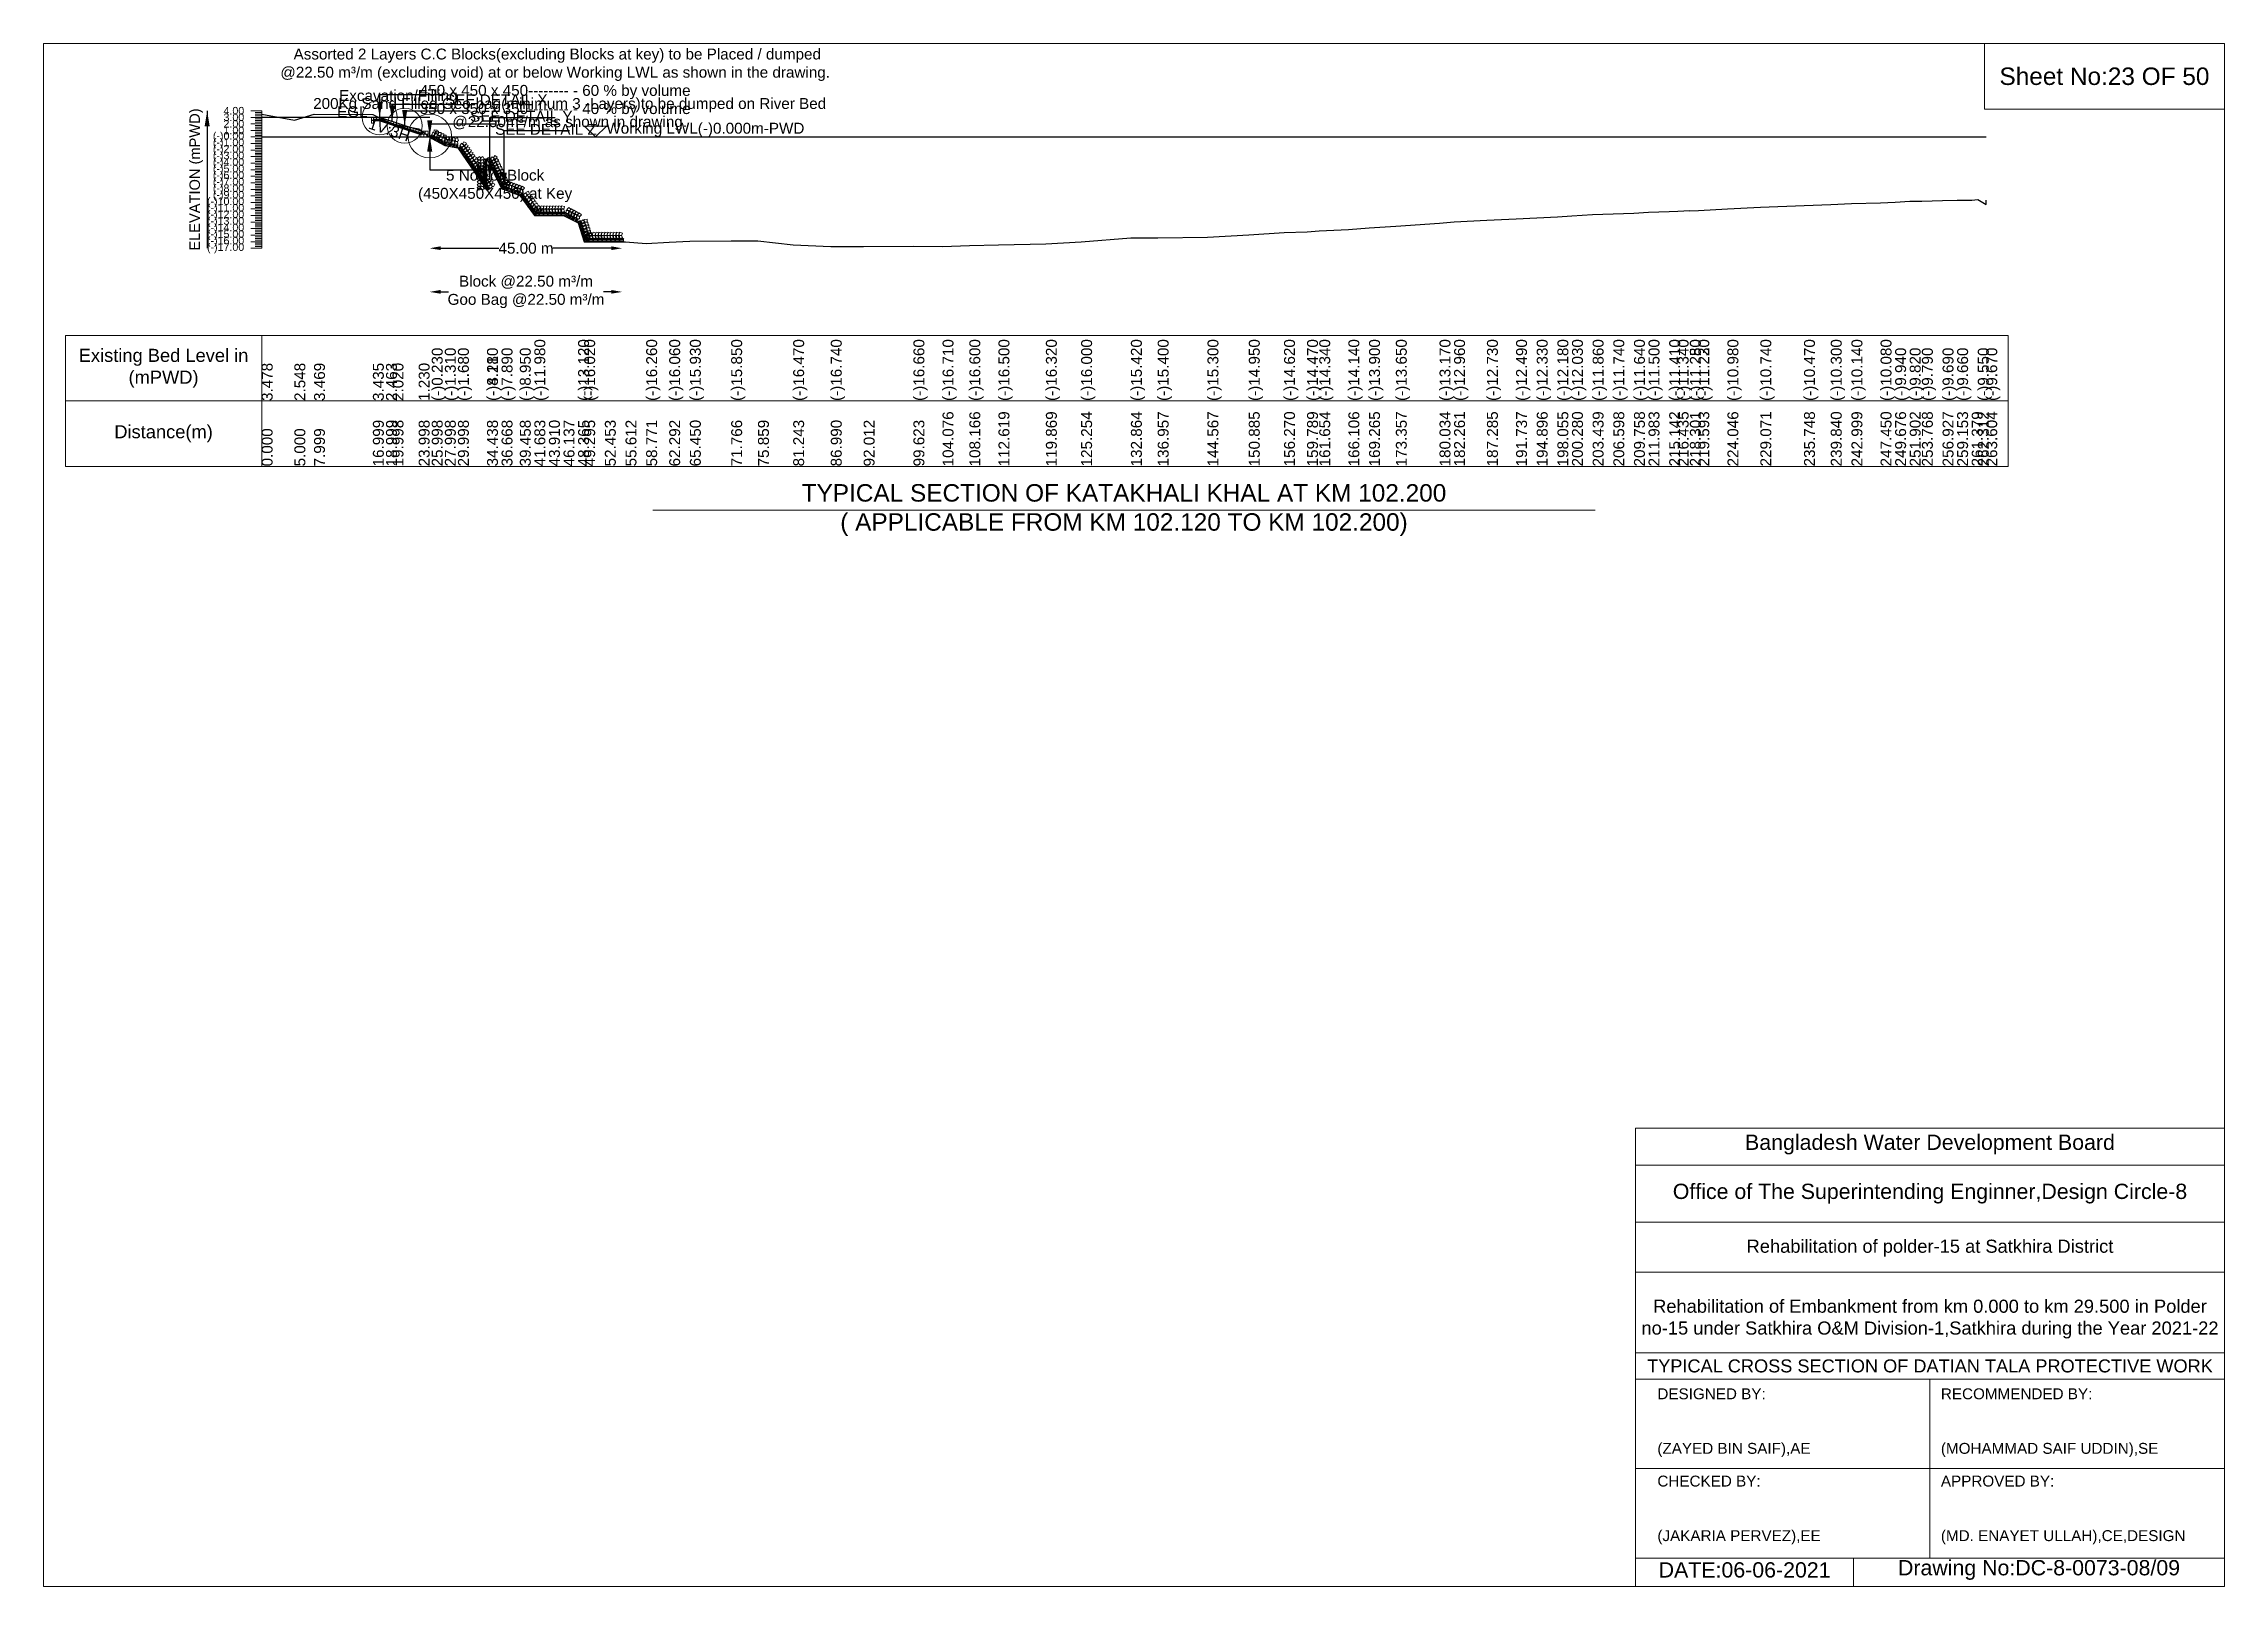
# Model space of a CAD drawing. Header units: inches. Extents: x 89000 to 845000, y -7071 to 31.
# Drawn here: x 430000 to 440000, y -7071 to 0 of the extents above; entities that cross this region are included whole.
import ezdxf

# ---------------------------------------------------------------- set-up
doc = ezdxf.new("R2010")
doc.units = ezdxf.units.IN
doc.header["$LTSCALE"] = 7
doc.header["$MEASUREMENT"] = 0
for name, color, linetype, lineweight in [('Cross section Data Border', 7, 'Continuous', 9), ('Cross Section Labels', 7, 'Continuous', 9), ('Existing_Bed_Level for Xsection', 7, 'Continuous', 25), ('Long Section Labels', 7, 'Continuous', 9)]:
    doc.layers.add(name, color=color, linetype=linetype, lineweight=lineweight)
doc.styles.get("Standard").update_dxf_attribs({"font": 'arial.ttf'})
doc.dimstyles.new('Appron Lebeling Style', dxfattribs={"dimtxt": 50, "dimasz": 50, "dimexe": 0.18, "dimexo": 0.0625, "dimgap": 0.09, "dimtad": 0, "dimtih": 1, "dimtoh": 1, "dimdec": 4, "dimzin": 0, "dimdsep": 46, "dimtxsty": 'Standard', "dimcen": 0.09, "dimse1": 1, "dimse2": 1, "dimadec": 0, "dimazin": 0, "dimtfac": 1, "dimtdec": 4, "dimtofl": 0, "dimtmove": 0, "dimatfit": 3, "dimfxl": 1, "dimtolj": 1, "dimtzin": 0, "dimarcsym": 0})
doc.dimstyles.get("Standard").update_dxf_attribs({"dimtxt": 0.18, "dimasz": 0.18, "dimexe": 0.18, "dimexo": 0.0625, "dimgap": 0.09, "dimtad": 0, "dimtih": 1, "dimtoh": 1, "dimdec": 4, "dimzin": 0, "dimdsep": 46, "dimtxsty": 'Standard', "dimcen": 0.09, "dimadec": 0, "dimazin": 0, "dimtfac": 1, "dimtdec": 4, "dimtofl": 0, "dimtmove": 0, "dimatfit": 3, "dimfxl": 1, "dimtolj": 1, "dimtzin": 0, "dimarcsym": 0})

msp = doc.modelspace()

# ---------------------------------------------------------------- texts
at = {"layer": 'Cross section Data Border', "char_height": 60, "width": 800, "attachment_point": 5}
for s, insert in [('Existing Bed Level in (mPWD)', (430550, -1487.8)), ('Distance(m)', (430550, -1787.8))]:
    msp.add_mtext(s, dxfattribs=dict(at, insert=insert))
at = {"layer": 'Cross Section Labels'}
for s, insert, char_height, attachment_point in [(' Assorted 2 Layers C.C Blocks(excluding Blocks at key) to be Placed / dumped^J@22.50 m³/m (excluding void) at or below Working LWL as shown in the drawing.^J450 x 450 x 450-------- - 60 % by volume^J350 x 350 x 350-------- - 40 % by volume', (432345.68737, -337.8), 50, 8), ('Sheet No:23 OF 50', (439450, -150), 80, 5), ('200Kg Sand Filled Geo-bag(minimum 3 -Layers)to be dumped on River Bed^J@22.50m³/m as shown in drawing.', (432412.21537, -397.8), 50, 8), ('EGL', (431485.52853, -337.8), 50, 9), ('Excavation/Filling', (431898.36403, -277.8), 50, 9), ('SEE DETAIL X', (431840.98903, -232.8), 50, 1), ('SEE DETAIL Y', (431955.73903, -307.8), 50, 1), ('SEE DETAIL Z', (432070.48903, -367.8), 50, 1), ('Working LWL(-)0.000m-PWD', (432580.48903, -427.8), 50, 7), ('5 Nos of Block ^J(450X450X450) at Key', (432070.48903, -577.8), 50, 2), ('TYPICAL SECTION OF KATAKHALI KHAL AT KM 102.200^J( APPLICABLE FROM KM 102.120 TO KM 102.200)', (434954.0675, -2137.8), 80, 5), ('Bangladesh Water Development Board', (438650, -5046), 70, 5), ('Office of The Superintending Enginner,Design Circle-8', (438650, -5271), 70, 5)]:
    msp.add_mtext(s, dxfattribs=dict(at, insert=insert, char_height=char_height, attachment_point=attachment_point))
at = {"layer": 'Cross Section Labels', "insert": (431593.62061, -371.15525), "char_height": 50, "attachment_point": 2, "rotation": 341.565051177}
msp.add_mtext('1V:3H', dxfattribs=at)
at = {"layer": 'Cross Section Labels'}
for s, insert, char_height, width, attachment_point in [('Rehabilitation of polder-15 at Satkhira District', (438650, -5521), 60, 2800, 5), ('Rehabilitation of Embankment from km 0.000 to km 29.500 in Polder no-15 under Satkhira O&M Division-1,Satkhira during the Year 2021-22', (438650, -5846), 60, 2700, 5), ('TYPICAL CROSS SECTION OF DATIAN TALA PROTECTIVE WORK', (438650, -6061), 59.5765532, 2800, 5), ('DESIGNED BY:^J^J^J(ZAYED BIN SAIF),AE', (437400, -6321), 50, 1400, 4), ('RECOMMENDED BY:^J^J^J(MOHAMMAD SAIF UDDIN),SE', (438700, -6321), 50, 1400, 4), ('CHECKED BY:^J^J^J(JAKARIA PERVEZ),EE', (437400, -6721), 50, 1400, 4), ('APPROVED BY:^J^J^J(MD. ENAYET ULLAH),CE,DESIGN', (438700, -6721), 50, 1400, 4), ('DATE:06-06-2021', (437800, -6996), 70, 1400, 5), ('Drawing No:DC-8-0073-08/09', (439150, -6996), 70, 2200, 5)]:
    msp.add_mtext(s, dxfattribs=dict(at, insert=insert, char_height=char_height, width=width, attachment_point=attachment_point))
at = {"layer": 'Long Section Labels', "char_height": 35, "attachment_point": 6}
for s, insert in [('4.00', (430920, -307.8)), ('3.00', (430920, -337.8)), ('2.00', (430920, -367.8)), ('1.00', (430920, -397.8)), ('(-)0.00', (430920, -427.8)), ('(-)1.00', (430920, -457.8)), ('(-)2.00', (430920, -487.8)), ('(-)3.00', (430920, -517.8)), ('(-)4.00', (430920, -547.8)), ('(-)5.00', (430920, -577.8)), ('(-)6.00', (430920, -607.8)), ('(-)7.00', (430920, -637.8)), ('(-)8.00', (430920, -667.8)), ('(-)9.00', (430920, -697.8)), ('(-)10.00', (430920, -727.8)), ('(-)11.00', (430920, -757.8)), ('(-)12.00', (430920, -787.8)), ('(-)13.00', (430920, -817.8)), ('(-)14.00', (430920, -847.8)), ('(-)15.00', (430920, -877.8)), ('(-)16.00', (430920, -907.8)), ('(-)17.00', (430920, -937.8))]:
    msp.add_mtext(s, dxfattribs=dict(at, insert=insert))
at = {"layer": 'Long Section Labels', "rotation": 90}
for s, insert, char_height, attachment_point in [('ELEVATION (mPWD)', (430700, -622.8), 48, 5), ('(-)0.230', (431779.94023, -1637.8), 50, 1), ('(-)1.310', (431839.93478, -1637.8), 50, 1), ('(-)1.680', (431899.9321, -1637.8), 50, 1), ('(-)8.110', (432033.1497, -1637.8), 50, 1), ('(-)4.180', (432033.1497, -1637.8), 50, 1), ('(-)3.280', (432033.1497, -1637.8), 50, 1), ('(-)7.890', (432100.04363, -1637.8), 50, 1), ('(-)8.950', (432183.74634, -1637.8), 50, 1), ('(-)11.980', (432250.50114, -1637.8), 50, 1), ('(-)11.980', (432250.50114, -1637.8), 50, 1), ('(-)11.980', (432250.50114, -1637.8), 50, 1), ('(-)13.120', (432450.94664, -1637.8), 50, 1), ('(-)16.020', (432478.8394, -1637.8), 50, 1), ('(-)16.020', (432478.8394, -1637.8), 50, 1), ('(-)16.020', (432478.8394, -1637.8), 50, 1), ('(-)16.260', (432763.12746, -1637.8), 50, 1), ('(-)16.060', (432868.76805, -1637.8), 50, 1), ('(-)15.930', (432963.49472, -1637.8), 50, 1), ('(-)15.850', (433152.98549, -1637.8), 50, 1), ('(-)15.850', (433152.98549, -1637.8), 50, 1), ('(-)16.470', (433437.29338, -1637.8), 50, 1), ('(-)16.740', (433609.70731, -1637.8), 50, 1), ('(-)16.740', (433609.70731, -1637.8), 50, 1), ('(-)16.660', (433988.6857, -1637.8), 50, 1), ('(-)16.710', (434122.28084, -1637.8), 50, 1), ('(-)16.600', (434244.99228, -1637.8), 50, 1), ('(-)16.500', (434378.57519, -1637.8), 50, 1), ('(-)16.320', (434596.07078, -1637.8), 50, 1), ('(-)16.000', (434757.61098, -1637.8), 50, 1), ('(-)15.420', (434985.9319, -1637.8), 50, 1), ('(-)15.400', (435108.69693, -1637.8), 50, 1), ('(-)15.300', (435337.00396, -1637.8), 50, 1), ('(-)14.950', (435526.54817, -1637.8), 50, 1), ('(-)14.620', (435688.08634, -1637.8), 50, 1), ('(-)14.470', (435793.66551, -1637.8), 50, 1), ('(-)14.340', (435849.62562, -1637.8), 50, 1), ('(-)14.140', (435983.17811, -1637.8), 50, 1), ('(-)13.900', (436077.94068, -1637.8), 50, 1), ('(-)13.650', (436200.7133, -1637.8), 50, 1), ('(-)13.170', (436401.02878, -1637.8), 50, 1), ('(-)12.960', (436467.8158, -1637.8), 50, 1), ('(-)12.730', (436618.56447, -1637.8), 50, 1), ('(-)12.490', (436752.10067, -1637.8), 50, 1), ('(-)12.330', (436846.86921, -1637.8), 50, 1), ('(-)12.180', (436941.64094, -1637.8), 50, 1), ('(-)12.030', (437008.41034, -1637.8), 50, 1), ('(-)11.860', (437103.1805, -1637.8), 50, 1), ('(-)11.740', (437197.95368, -1637.8), 50, 1), ('(-)11.640', (437292.72971, -1637.8), 50, 1), ('(-)11.500', (437359.49251, -1637.8), 50, 1), ('(-)11.410', (437454.26699, -1637.8), 50, 1), ('(-)11.340', (437493.03783, -1637.8), 50, 1), ('(-)11.250', (437549.0442, -1637.8), 50, 1), ('(-)11.280', (437549.0442, -1637.8), 50, 1), ('(-)11.220', (437587.80372, -1637.8), 50, 1), ('(-)11.230', (437587.80372, -1637.8), 50, 1), ('(-)10.980', (437721.36543, -1637.8), 50, 1), ('(-)10.740', (437872.11833, -1637.8), 50, 1), ('(-)10.470', (438072.43263, -1637.8), 50, 1), ('(-)10.300', (438195.19567, -1637.8), 50, 1), ('(-)10.300', (438195.19567, -1637.8), 50, 1), ('(-)10.140', (438289.9697, -1637.8), 50, 1), ('(-)10.080', (438423.50682, -1637.8), 50, 1), ('(-)9.940', (438490.28379, -1637.8), 50, 1), ('(-)9.820', (438557.06616, -1637.8), 50, 1), ('(-)9.790', (438613.04726, -1637.8), 50, 1), ('(-)9.690', (438707.82109, -1637.8), 50, 1), ('(-)9.660', (438774.58704, -1637.8), 50, 1), ('(-)9.660', (438774.58704, -1637.8), 50, 1), ('(-)9.550', (438869.35964, -1637.8), 50, 1), ('(-)9.670', (438908.13499, -1637.8), 50, 1), ('3.478', (431000, -1637.8), 50, 1), ('2.548', (431149.98776, -1637.8), 50, 1), ('3.469', (431239.98097, -1637.8), 50, 1), ('3.435', (431509.9606, -1637.8), 50, 1), ('2.463', (431569.95515, -1637.8), 50, 1), ('2.020', (431599.95381, -1637.8), 50, 1), ('1.230', (431719.94568, -1637.8), 50, 1), ('104.076', (434122.28084, -1937.8), 50, 1), ('108.166', (434244.99228, -1937.8), 50, 1), ('112.619', (434378.57519, -1937.8), 50, 1), ('119.869', (434596.07078, -1937.8), 50, 1), ('125.254', (434757.61098, -1937.8), 50, 1), ('132.864', (434985.9319, -1937.8), 50, 1), ('136.957', (435108.69693, -1937.8), 50, 1), ('144.567', (435337.00396, -1937.8), 50, 1), ('150.885', (435526.54817, -1937.8), 50, 1), ('156.270', (435688.08634, -1937.8), 50, 1), ('159.789', (435793.66551, -1937.8), 50, 1), ('161.654', (435849.62562, -1937.8), 50, 1), ('166.106', (435983.17811, -1937.8), 50, 1), ('169.265', (436077.94068, -1937.8), 50, 1), ('173.357', (436200.7133, -1937.8), 50, 1), ('180.034', (436401.02878, -1937.8), 50, 1), ('182.261', (436467.8158, -1937.8), 50, 1), ('187.285', (436618.56447, -1937.8), 50, 1), ('191.737', (436752.10067, -1937.8), 50, 1), ('194.896', (436846.86921, -1937.8), 50, 1), ('198.055', (436941.64094, -1937.8), 50, 1), ('200.280', (437008.41034, -1937.8), 50, 1), ('203.439', (437103.1805, -1937.8), 50, 1), ('206.598', (437197.95368, -1937.8), 50, 1), ('209.758', (437292.72971, -1937.8), 50, 1), ('211.983', (437359.49251, -1937.8), 50, 1), ('215.142', (437454.26699, -1937.8), 50, 1), ('216.435', (437493.03783, -1937.8), 50, 1), ('218.301', (437549.0442, -1937.8), 50, 1), ('218.301', (437549.0442, -1937.8), 50, 1), ('219.593', (437587.80372, -1937.8), 50, 1), ('219.593', (437587.80372, -1937.8), 50, 1), ('224.046', (437721.36543, -1937.8), 50, 1), ('229.071', (437872.11833, -1937.8), 50, 1), ('235.748', (438072.43263, -1937.8), 50, 1), ('239.840', (438195.19567, -1937.8), 50, 1), ('242.999', (438289.9697, -1937.8), 50, 1), ('247.450', (438423.50682, -1937.8), 50, 1), ('249.676', (438490.28379, -1937.8), 50, 1), ('251.902', (438557.06616, -1937.8), 50, 1), ('253.768', (438613.04726, -1937.8), 50, 1), ('256.927', (438707.82109, -1937.8), 50, 1), ('259.153', (438774.58704, -1937.8), 50, 1), ('261.379', (438841.35839, -1937.8), 50, 1), ('262.312', (438869.35964, -1937.8), 50, 1), ('263.604', (438908.13499, -1937.8), 50, 1), ('263.604', (438908.13499, -1937.8), 50, 1), ('0.000', (431000, -1937.8), 50, 1), ('5.000', (431149.98776, -1937.8), 50, 1), ('7.999', (431239.98097, -1937.8), 50, 1), ('16.999', (431509.9606, -1937.8), 50, 1), ('18.999', (431569.95515, -1937.8), 50, 1), ('19.998', (431599.95381, -1937.8), 50, 1), ('23.998', (431719.94568, -1937.8), 50, 1), ('25.998', (431779.94023, -1937.8), 50, 1), ('27.998', (431839.93478, -1937.8), 50, 1), ('29.998', (431899.9321, -1937.8), 50, 1), ('34.438', (432033.1497, -1937.8), 50, 1), ('34.438', (432033.1497, -1937.8), 50, 1), ('34.438', (432033.1497, -1937.8), 50, 1), ('36.668', (432100.04363, -1937.8), 50, 1), ('39.458', (432183.74634, -1937.8), 50, 1), ('41.683', (432250.50114, -1937.8), 50, 1), ('43.910', (432317.28918, -1937.8), 50, 1), ('46.137', (432384.10566, -1937.8), 50, 1), ('48.365', (432450.94664, -1937.8), 50, 1), ('49.295', (432478.8394, -1937.8), 50, 1), ('52.453', (432573.58936, -1937.8), 50, 1), ('55.612', (432668.35277, -1937.8), 50, 1), ('58.771', (432763.12746, -1937.8), 50, 1), ('62.292', (432868.76805, -1937.8), 50, 1), ('65.450', (432963.49472, -1937.8), 50, 1), ('71.766', (433152.98549, -1937.8), 50, 1), ('75.859', (433275.76005, -1937.8), 50, 1), ('81.243', (433437.29338, -1937.8), 50, 1), ('86.990', (433609.70731, -1937.8), 50, 1), ('92.012', (433760.36761, -1937.8), 50, 1), ('99.623', (433988.6857, -1937.8), 50, 1)]:
    msp.add_mtext(s, dxfattribs=dict(at, insert=insert, char_height=char_height, attachment_point=attachment_point))

# ---------------------------------------------------------------- blocks, each defined once
blk = doc.blocks.new('*D305')
at = {"layer": 'Cross Section Labels', "color": 0, "lineweight": -2, "transparency": 16777216}
for p, q in [((431820, -938), (432088, -938)), ((432603, -938), (432335, -938))]:
    blk.add_line(p, q, dxfattribs=at)
at = {"layer": 'Cross Section Labels', "color": 0, "transparency": 16777216}
for points in [[(431820, -929), (431820, -946), (431770, -938)], [(432603, -929), (432603, -946), (432653, -938)]]:
    blk.add_solid(points, dxfattribs=at)
at = {"layer": 'Defpoints', "color": 0, "transparency": 16777216}
for p in [(431770, -428), (432653, -908), (432653, -938)]:
    blk.add_point(p, dxfattribs=at)
at = {"layer": 'Cross Section Labels', "color": 0, "transparency": 16777216, "insert": (432212, -938), "char_height": 50, "attachment_point": 5}
blk.add_mtext('\\A1;45.00 m', dxfattribs=at)
blk = doc.blocks.new('*D306')
at = {"layer": 'Cross Section Labels', "color": 0, "lineweight": -2, "transparency": 16777216}
for p, q in [((431820, -1138), (431856, -1138)), ((432603, -1138), (432567, -1138))]:
    blk.add_line(p, q, dxfattribs=at)
at = {"layer": 'Cross Section Labels', "color": 0, "transparency": 16777216}
for points in [[(431820, -1129), (431820, -1146), (431770, -1138)], [(432603, -1129), (432603, -1146), (432653, -1138)]]:
    blk.add_solid(points, dxfattribs=at)
at = {"layer": 'Defpoints', "color": 0, "transparency": 16777216}
for p in [(431770, -428), (432653, -908), (432653, -1138)]:
    blk.add_point(p, dxfattribs=at)
at = {"layer": 'Cross Section Labels', "color": 0, "transparency": 16777216, "insert": (432212, -1138), "char_height": 50, "attachment_point": 5}
blk.add_mtext('\\A1;Block @22.50 m³/m ^JGoo Bag @22.50 m³/m ', dxfattribs=at)

# ---------------------------------------------------------------- dimensions: what is measured, and where the dimension line sits
at = {"layer": 'Cross Section Labels'}
for base, text, picture, middle in [((432652.61216, -937.8), '45.00 m', '*D305', (432211.5506, -937.8)), ((432652.61216, -1137.8), 'Block @22.50 m³/m ^JGoo Bag @22.50 m³/m ', '*D306', (432211.5506, -1137.8))]:
    dim = msp.add_linear_dim(base=base, p1=(431770.48903, -427.8), p2=(432652.61216, -908.4), text=text, dimstyle='Appron Lebeling Style', dxfattribs=at)
    dim.commit()
    dim.dimension.update_dxf_attribs({"geometry": picture, "text_midpoint": middle})

# ---------------------------------------------------------------- linework, layer by layer
at = {"layer": 'Cross section Data Border'}
msp.add_lwpolyline([(430100, -1337.8), (439008.13499, -1337.8), (439008.13499, -1937.8), (430100, -1937.8)], close=True, dxfattribs=at)
for points in [[(431000, -1337.8), (431000, -1937.8)], [(430100, -1637.8), (439008.13499, -1637.8)]]:
    msp.add_lwpolyline(points, dxfattribs=at)
at = {"layer": 'Cross Section Labels'}
for points in [[(430000, 0), (440000, 0), (440000, -7071), (430000, -7071)], [(438900, 0), (440000, 0), (440000, -300), (438900, -300)], [(432530.48903, -427.8), (432580.48903, -377.8), (432480.48903, -377.8)]]:
    msp.add_lwpolyline(points, close=True, dxfattribs=at)
for points in [[(432794.0675, -2137.8), (434954.0675, -2137.8), (437114.0675, -2137.8)], [(437300, -7071), (437300, -4971), (440000, -4971)], [(437300, -5141), (440000, -5141)], [(437300, -5401), (440000, -5401)], [(437300, -5631), (440000, -5631)], [(437300, -6001), (440000, -6001)], [(437300, -6121), (440000, -6121)], [(438650, -6121), (438650, -6941)], [(437300, -6531), (440000, -6531)], [(437300, -6941), (440000, -6941)], [(438300, -6941), (438300, -7071)]]:
    msp.add_lwpolyline(points, dxfattribs=at)
for centre, radius in [((431540.98903, -337.8), 80), ((431655.73903, -376.05), 80), ((431770.48903, -423.3), 100)]:
    msp.add_circle(centre, radius, dxfattribs=at)
at = {"layer": 'Existing_Bed_Level for Xsection'}
for points in [[(431000, -323.46), (431149.98776, -351.36), (431239.98097, -323.73), (431509.9606, -324.75), (431569.95515, -353.91), (431599.95381, -367.2), (431719.94568, -390.9), (431779.94023, -434.7), (431839.93478, -467.1), (431899.9321, -478.2), (432033.1497, -671.1), (432033.1497, -553.2), (432033.1497, -526.2), (432100.04363, -664.5), (432183.74634, -696.3), (432250.50114, -787.2), (432317.28918, -787.2), (432384.10566, -787.2), (432450.94664, -821.4), (432478.8394, -908.4), (432573.58936, -908.4), (432668.35277, -908.4), (432763.12746, -915.6), (432868.76805, -909.6), (432963.49472, -905.7), (433152.98549, -903.3), (433275.76005, -903.3), (433437.29338, -921.9), (433609.70731, -930), (433760.36761, -930), (433988.6857, -927.6), (434122.28084, -929.1), (434244.99228, -925.8), (434378.57519, -922.8), (434596.07078, -917.4), (434757.61098, -907.8), (434985.9319, -890.4), (435108.69693, -889.8), (435337.00396, -886.8), (435526.54817, -876.3), (435688.08634, -866.4), (435793.66551, -861.9), (435849.62562, -858), (435983.17811, -852), (436077.94068, -844.8), (436200.7133, -837.3), (436401.02878, -822.9), (436467.8158, -816.6), (436618.56447, -809.7), (436752.10067, -802.5), (436846.86921, -797.7), (436941.64094, -793.2), (437008.41034, -788.7), (437103.1805, -783.6), (437197.95368, -780), (437292.72971, -777), (437359.49251, -772.8), (437454.26699, -770.1), (437493.03783, -768), (437549.0442, -765.3), (437549.0442, -766.2), (437587.80372, -764.4), (437587.80372, -764.7), (437721.36543, -757.2), (437872.11833, -750), (438072.43263, -741.9), (438195.19567, -736.8), (438289.9697, -732), (438423.50682, -730.2), (438490.28379, -726), (438557.06616, -722.4), (438613.04726, -721.5), (438707.82109, -718.5), (438774.58704, -717.6), (438841.35839, -717.6), (438869.35964, -714.3), (438908.13499, -736.8), (438908.13499, -717.9)], [(431770.48903, -337.8), (431000, -337.8)], [(431736.73903, -403.05), (431542.37458, -338.26185), (431540.98903, -337.8), (431539.52853, -337.8), (431512.52853, -337.8)], [(431512.52853, -346.8), (431539.52853, -346.8), (431736.73903, -412.53683)], [(431512.52853, -349.8), (431539.0417, -349.8), (431732.5417, -414.3)], [(431512.52853, -352.8), (431538.55487, -352.8), (431729.98903, -416.61139)], [(431000, -427.8), (438908.13499, -427.8)]]:
    msp.add_lwpolyline(points, dxfattribs=at)
at = {"layer": 'Long Section Labels'}
for points in [[(431000, -307.8), (430950, -307.8)], [(431000, -337.8), (430950, -337.8)], [(431000, -367.8), (430950, -367.8)], [(431000, -397.8), (430950, -397.8)], [(431000, -315.3), (430970, -315.3)], [(431000, -322.8), (430970, -322.8)], [(431000, -330.3), (430970, -330.3)], [(431000, -345.3), (430970, -345.3)], [(431000, -352.8), (430970, -352.8)], [(431000, -360.3), (430970, -360.3)], [(431000, -375.3), (430970, -375.3)], [(431000, -382.8), (430970, -382.8)], [(431000, -390.3), (430970, -390.3)], [(431000, -937.8), (431000, -907.8), (431000, -877.8), (431000, -847.8), (431000, -817.8), (431000, -787.8), (431000, -757.8), (431000, -727.8), (431000, -697.8), (431000, -667.8), (431000, -637.8), (431000, -607.8), (431000, -577.8), (431000, -547.8), (431000, -517.8), (431000, -487.8), (431000, -457.8), (431000, -427.8), (431000, -397.8), (431000, -367.8), (431000, -337.8), (431000, -307.8)], [(431000, -427.8), (430950, -427.8)], [(431000, -457.8), (430950, -457.8)], [(431000, -487.8), (430950, -487.8)], [(431000, -405.3), (430970, -405.3)], [(431000, -412.8), (430970, -412.8)], [(431000, -420.3), (430970, -420.3)], [(431000, -435.3), (430970, -435.3)], [(431000, -442.8), (430970, -442.8)], [(431000, -450.3), (430970, -450.3)], [(431000, -465.3), (430970, -465.3)], [(431000, -472.8), (430970, -472.8)], [(431000, -480.3), (430970, -480.3)], [(431000, -495.3), (430970, -495.3)], [(431000, -517.8), (430950, -517.8)], [(431000, -547.8), (430950, -547.8)], [(431000, -577.8), (430950, -577.8)], [(431000, -502.8), (430970, -502.8)], [(431000, -510.3), (430970, -510.3)], [(431000, -525.3), (430970, -525.3)], [(431000, -532.8), (430970, -532.8)], [(431000, -540.3), (430970, -540.3)], [(431000, -555.3), (430970, -555.3)], [(431000, -562.8), (430970, -562.8)], [(431000, -570.3), (430970, -570.3)], [(431000, -585.3), (430970, -585.3)], [(431000, -592.8), (430970, -592.8)], [(431000, -607.8), (430950, -607.8)], [(431000, -637.8), (430950, -637.8)], [(431000, -667.8), (430950, -667.8)], [(431000, -697.8), (430950, -697.8)], [(431000, -600.3), (430970, -600.3)], [(431000, -615.3), (430970, -615.3)], [(431000, -622.8), (430970, -622.8)], [(431000, -630.3), (430970, -630.3)], [(431000, -645.3), (430970, -645.3)], [(431000, -652.8), (430970, -652.8)], [(431000, -660.3), (430970, -660.3)], [(431000, -675.3), (430970, -675.3)], [(431000, -682.8), (430970, -682.8)], [(431000, -690.3), (430970, -690.3)], [(431000, -727.8), (430950, -727.8)], [(431000, -757.8), (430950, -757.8)], [(431000, -787.8), (430950, -787.8)], [(431000, -705.3), (430970, -705.3)], [(431000, -712.8), (430970, -712.8)], [(431000, -720.3), (430970, -720.3)], [(431000, -735.3), (430970, -735.3)], [(431000, -742.8), (430970, -742.8)], [(431000, -750.3), (430970, -750.3)], [(431000, -765.3), (430970, -765.3)], [(431000, -772.8), (430970, -772.8)], [(431000, -780.3), (430970, -780.3)], [(431000, -795.3), (430970, -795.3)], [(431000, -817.8), (430950, -817.8)], [(431000, -847.8), (430950, -847.8)], [(431000, -877.8), (430950, -877.8)], [(431000, -802.8), (430970, -802.8)], [(431000, -810.3), (430970, -810.3)], [(431000, -825.3), (430970, -825.3)], [(431000, -832.8), (430970, -832.8)], [(431000, -840.3), (430970, -840.3)], [(431000, -855.3), (430970, -855.3)], [(431000, -862.8), (430970, -862.8)], [(431000, -870.3), (430970, -870.3)], [(431000, -885.3), (430970, -885.3)], [(431000, -892.8), (430970, -892.8)], [(431000, -907.8), (430950, -907.8)], [(431000, -937.8), (430950, -937.8)], [(431000, -900.3), (430970, -900.3)], [(431000, -915.3), (430970, -915.3)], [(431000, -922.8), (430970, -922.8)], [(431000, -930.3), (430970, -930.3)]]:
    msp.add_lwpolyline(points, dxfattribs=at)
for points in [[(431512.52853, -337.8), (431503.52853, -337.8), (431503.52853, -351.3), (431512.52853, -351.3)], [(431512.52853, -351.3), (431503.52853, -351.3), (431503.52853, -364.8), (431512.52853, -364.8)], [(431526.02853, -337.8), (431512.52853, -337.8), (431512.52853, -346.8), (431526.02853, -346.8)], [(431539.52853, -337.8), (431526.02853, -337.8), (431526.02853, -346.8), (431539.52853, -346.8)], [(431555.18181, -342.53093), (431542.37458, -338.26185), (431539.52853, -346.8), (431552.33576, -351.06907)], [(431567.98903, -346.8), (431555.18181, -342.53093), (431552.33576, -351.06907), (431565.14298, -355.33815)], [(431580.79626, -351.06907), (431567.98903, -346.8), (431565.14298, -355.33815), (431577.95021, -359.60722)], [(431593.60348, -355.33815), (431580.79626, -351.06907), (431577.95021, -359.60722), (431590.75743, -363.8763)], [(431606.4107, -359.60722), (431593.60348, -355.33815), (431590.75743, -363.8763), (431603.56466, -368.14537)], [(431619.21793, -363.8763), (431606.4107, -359.60722), (431603.56466, -368.14537), (431616.37188, -372.41445)], [(431632.02515, -368.14537), (431619.21793, -363.8763), (431616.37188, -372.41445), (431629.1791, -376.68352)], [(431644.83238, -372.41445), (431632.02515, -368.14537), (431629.1791, -376.68352), (431641.98633, -380.9526)], [(431657.6396, -376.68352), (431644.83238, -372.41445), (431641.98633, -380.9526), (431654.79355, -385.22167)], [(431670.44683, -380.9526), (431657.6396, -376.68352), (431654.79355, -385.22167), (431667.60078, -389.49075)], [(431683.25405, -385.22167), (431670.44683, -380.9526), (431667.60078, -389.49075), (431680.408, -393.75982)], [(431696.06128, -389.49075), (431683.25405, -385.22167), (431680.408, -393.75982), (431693.21523, -398.0289)], [(431708.8685, -393.75982), (431696.06128, -389.49075), (431693.21523, -398.0289), (431706.02245, -402.29797)], [(431721.67573, -398.0289), (431708.8685, -393.75982), (431706.02245, -402.29797), (431718.82968, -406.56705)], [(431734.48295, -402.29797), (431721.67573, -398.0289), (431718.82968, -406.56705), (431731.6369, -410.83612)], [(431804.33867, -397.08184), (431790.91677, -395.63176), (431789.46669, -409.05365), (431802.88858, -410.50374)], [(431743.48903, -414.3), (431729.98903, -414.3), (431729.98903, -427.8), (431743.48903, -427.8)], [(431750.23903, -400.8), (431736.73903, -400.8), (431736.73903, -414.3), (431750.23903, -414.3)], [(431756.98903, -414.3), (431743.48903, -414.3), (431743.48903, -427.8), (431756.98903, -427.8)], [(431763.73903, -400.8), (431750.23903, -400.8), (431750.23903, -414.3), (431763.73903, -414.3)], [(431770.48903, -414.3), (431756.98903, -414.3), (431756.98903, -427.8), (431770.48903, -427.8)], [(431797.67124, -410.10683), (431785.0781, -405.24238), (431780.21366, -417.83552), (431792.8068, -422.69997)], [(431806.06636, -414.35272), (431792.93169, -411.23336), (431789.81232, -424.36803), (431802.94699, -427.48739)], [(431810.91387, -400.54669), (431797.41909, -400.92233), (431797.79473, -414.4171), (431811.28951, -414.04146)], [(431817.94484, -420.76769), (431804.81017, -417.64832), (431801.6908, -430.78299), (431814.82547, -433.90236)], [(431822.79235, -406.96165), (431809.29757, -407.33729), (431809.67321, -420.83207), (431823.16799, -420.45643)], [(431829.82332, -427.18265), (431816.68864, -424.06328), (431813.56928, -437.19795), (431826.70395, -440.31732)], [(431834.67083, -413.37661), (431821.17605, -413.75225), (431821.55169, -427.24703), (431835.04647, -426.87139)], [(431841.70179, -433.59761), (431828.56712, -430.47824), (431825.44776, -443.61291), (431838.58243, -446.73228)], [(431846.5493, -419.79158), (431833.05453, -420.16722), (431833.43017, -433.66199), (431846.92494, -433.28635)], [(431853.58027, -440.01257), (431840.4456, -436.89321), (431837.32624, -450.02788), (431850.46091, -453.14724)], [(431857.87445, -439.58651), (431844.41662, -440.65271), (431845.48282, -454.11054), (431858.94065, -453.04434)], [(431858.42778, -426.20654), (431844.93301, -426.58218), (431845.30865, -440.07695), (431858.80342, -439.70131)], [(431858.24661, -424.95891), (431845.51969, -429.46176), (431850.02253, -442.18867), (431862.74945, -437.68583)], [(431871.14918, -442.04244), (431857.69135, -443.10864), (431858.75755, -456.56647), (431872.21538, -455.50027)], [(431871.52133, -427.41485), (431858.79442, -431.91769), (431863.29726, -444.64461), (431876.02418, -440.14177)], [(431884.4239, -444.49837), (431870.96607, -445.56458), (431872.03228, -459.02241), (431885.49011, -457.9562)], [(431884.79606, -429.87078), (431872.06914, -434.37363), (431876.57199, -447.10054), (431889.2989, -442.5977)], [(431897.69863, -446.95431), (431884.2408, -448.02051), (431885.307, -461.47834), (431898.76483, -460.41214)], [(431898.07079, -432.32672), (431885.34387, -436.82956), (431889.84671, -449.55648), (431902.57363, -445.05363)], [(431928.07256, -465.59547), (431917.78559, -456.85315), (431909.04326, -467.14011), (431919.33023, -475.88244)], [(431935.7441, -476.70391), (431925.45713, -467.96159), (431916.7148, -478.24856), (431927.00177, -486.99088)], [(431938.65947, -455.49486), (431926.46496, -449.70314), (431920.67324, -461.89764), (431932.86774, -467.68937)], [(431943.41564, -487.81236), (431933.12867, -479.07003), (431924.38634, -489.357), (431934.67331, -498.09932)], [(431946.33101, -466.60331), (431934.1365, -460.81158), (431928.34478, -473.00608), (431940.53928, -478.79781)], [(431951.08718, -498.9208), (431940.80021, -490.17847), (431932.05788, -500.46544), (431942.34485, -509.20777)], [(431954.00255, -477.71175), (431941.80804, -471.92002), (431936.01632, -484.11453), (431948.21082, -489.90625)], [(431961.67409, -488.82019), (431949.47958, -483.02846), (431943.68786, -495.22297), (431955.88236, -501.01469)], [(431969.34562, -499.92863), (431957.15112, -494.13691), (431951.3594, -506.33141), (431963.5539, -512.12314)], [(431958.75872, -510.02924), (431948.47175, -501.28691), (431939.72942, -511.57388), (431950.01639, -520.31621)], [(431966.43026, -521.13768), (431956.14329, -512.39535), (431947.40096, -522.68232), (431957.68793, -531.42465)], [(431974.1018, -532.24612), (431963.81483, -523.5038), (431955.0725, -533.79076), (431965.35947, -542.53309)], [(431977.01716, -511.03707), (431964.82266, -505.24535), (431959.03094, -517.43985), (431971.22544, -523.23158)], [(431981.77333, -543.35456), (431971.48637, -534.61224), (431962.74404, -544.89921), (431973.03101, -553.64153)], [(431984.6887, -522.14552), (431972.4942, -516.35379), (431966.70247, -528.54829), (431978.89698, -534.34002)], [(431989.44487, -554.46301), (431979.15791, -545.72068), (431970.41558, -556.00765), (431980.70255, -564.74998)], [(431992.36024, -533.25396), (431980.16574, -527.46223), (431974.37401, -539.65673), (431986.56852, -545.44846)], [(431997.11641, -565.57145), (431986.82945, -556.82912), (431978.08712, -567.11609), (431988.37409, -575.85842)], [(432000.03178, -544.3624), (431987.83728, -538.57067), (431982.04555, -550.76518), (431994.24006, -556.5569)], [(432004.78795, -576.67989), (431994.50098, -567.93756), (431985.75866, -578.22453), (431996.04563, -586.96686)], [(431988.38051, -524.20538), (431995.12351, -535.90077), (432006.81889, -529.15777), (432000.07589, -517.46238)], [(431988.38051, -537.70538), (431995.12351, -549.40077), (432006.81889, -542.65777), (432000.07589, -530.96238)], [(431988.38051, -551.20538), (431995.12351, -562.90077), (432006.81889, -556.15777), (432000.07589, -544.46238)], [(431988.38051, -564.70538), (431995.12351, -576.40077), (432006.81889, -569.65777), (432000.07589, -557.96238)], [(431988.38051, -578.20538), (431995.12351, -589.90077), (432006.81889, -583.15777), (432000.07589, -571.46238)], [(431988.38051, -591.70538), (431995.12351, -603.40077), (432006.81889, -596.65777), (432000.07589, -584.96238)], [(431988.38051, -605.20538), (431995.12351, -616.90077), (432006.81889, -610.15777), (432000.07589, -598.46238)], [(432007.70332, -555.47084), (431995.50882, -549.67912), (431989.71709, -561.87362), (432001.9116, -567.66534)], [(432012.45949, -587.78833), (432002.17252, -579.04601), (431993.4302, -589.33297), (432003.71717, -598.0753)], [(432015.37486, -566.57928), (432003.18036, -560.78756), (431997.38863, -572.98206), (432009.58314, -578.77379)], [(432020.13103, -598.89677), (432009.84406, -590.15445), (432001.10174, -600.44142), (432011.38871, -609.18374)], [(432001.88051, -524.20538), (432008.62351, -535.90077), (432020.31889, -529.15777), (432013.57589, -517.46238)], [(432001.88051, -537.70538), (432008.62351, -549.40077), (432020.31889, -542.65777), (432013.57589, -530.96238)], [(432001.88051, -551.20538), (432008.62351, -562.90077), (432020.31889, -556.15777), (432013.57589, -544.46238)], [(432001.88051, -564.70538), (432008.62351, -576.40077), (432020.31889, -569.65777), (432013.57589, -557.96238)], [(432001.88051, -578.20538), (432008.62351, -589.90077), (432020.31889, -583.15777), (432013.57589, -571.46238)], [(432002.83171, -589.41026), (432006.32839, -602.44956), (432019.36768, -598.95289), (432015.87101, -585.91359)], [(432002.83171, -602.91026), (432006.32839, -615.94956), (432019.36768, -612.45289), (432015.87101, -599.41359)], [(432023.0464, -577.68772), (432010.8519, -571.896), (432005.06017, -584.0905), (432017.25468, -589.88223)], [(432030.71794, -588.79617), (432018.52344, -583.00444), (432012.73171, -595.19894), (432024.92622, -600.99067)], [(432038.38948, -599.90461), (432026.19498, -594.11288), (432020.40325, -606.30739), (432032.59775, -612.09911)], [(432068.04575, -526.53318), (432056.88306, -518.9408), (432049.29067, -530.10349), (432060.45337, -537.69588)], [(432073.92401, -538.68621), (432062.76132, -531.09383), (432055.16894, -542.25652), (432066.33163, -549.8489)], [(432079.80228, -550.83923), (432068.63958, -543.24685), (432061.0472, -554.40954), (432072.20989, -562.00193)], [(432080.19878, -520.65492), (432069.03608, -513.06254), (432061.4437, -524.22523), (432072.60639, -531.81761)], [(432085.68054, -562.99226), (432074.51784, -555.39988), (432066.92546, -566.56257), (432078.08815, -574.15495)], [(432086.07704, -532.80795), (432074.91435, -525.21556), (432067.32196, -536.37826), (432078.48466, -543.97064)], [(432091.5588, -575.14529), (432080.39611, -567.5529), (432072.80372, -578.7156), (432083.96642, -586.30798)], [(432090.47312, -552.11161), (432087.94325, -538.85077), (432074.68241, -541.38064), (432077.21228, -554.64148)], [(432097.43706, -587.29831), (432086.27437, -579.70593), (432078.68199, -590.86862), (432089.84468, -598.461)], [(432096.35138, -564.26464), (432093.82151, -551.0038), (432080.56067, -553.53367), (432083.09054, -566.79451)], [(432103.31532, -599.45134), (432092.15263, -591.85895), (432084.56025, -603.02165), (432095.72294, -610.61403)], [(432102.22964, -576.41766), (432099.69977, -563.15683), (432086.43893, -565.6867), (432088.9688, -578.94753)], [(432108.1079, -588.57069), (432105.57803, -575.30985), (432092.3172, -577.83972), (432094.84707, -591.10056)], [(432113.98616, -600.72371), (432111.45629, -587.46288), (432098.19546, -589.99275), (432100.72533, -603.25358)], [(432119.86443, -612.87674), (432117.33456, -599.6159), (432104.07372, -602.14577), (432106.60359, -615.40661)], [(431988.38051, -618.70538), (431995.12351, -630.40077), (432006.81889, -623.65777), (432000.07589, -611.96238)], [(431988.38051, -632.20538), (431995.12351, -643.90077), (432006.81889, -637.15777), (432000.07589, -625.46238)], [(431988.38051, -645.70538), (431995.12351, -657.40077), (432006.81889, -650.65777), (432000.07589, -638.96238)], [(431988.38051, -659.20538), (431995.12351, -670.90077), (432006.81889, -664.15777), (432000.07589, -652.46238)], [(432002.83171, -616.41026), (432006.32839, -629.44956), (432019.36768, -625.95289), (432015.87101, -612.91359)], [(432002.83171, -629.91026), (432006.32839, -642.94956), (432019.36768, -639.45289), (432015.87101, -626.41359)], [(432002.83171, -643.41026), (432006.32839, -656.44956), (432019.36768, -652.95289), (432015.87101, -639.91359)], [(432002.83171, -656.91026), (432006.32839, -669.94956), (432019.36768, -666.45289), (432015.87101, -653.41359)], [(432027.80257, -610.00522), (432017.5156, -601.26289), (432008.77328, -611.54986), (432019.06025, -620.29218)], [(432035.47411, -621.11366), (432025.18714, -612.37133), (432016.44482, -622.6583), (432026.73178, -631.40063)], [(432043.14565, -632.2221), (432032.85868, -623.47977), (432024.11636, -633.76674), (432034.40332, -642.50907)], [(432046.06102, -611.01305), (432033.86652, -605.22132), (432028.07479, -617.41583), (432040.26929, -623.20755)], [(432050.81719, -643.33054), (432040.53022, -634.58821), (432031.7879, -644.87518), (432042.07486, -653.61751)], [(432053.73256, -622.12149), (432041.53806, -616.32977), (432035.74633, -628.52427), (432047.94083, -634.316)], [(432058.48873, -654.43898), (432048.20176, -645.69666), (432039.45943, -655.98363), (432049.7464, -664.72595)], [(432061.4041, -633.22993), (432049.2096, -627.43821), (432043.41787, -639.63271), (432055.61237, -645.42444)], [(432069.07564, -644.33838), (432056.88114, -638.54665), (432051.08941, -650.74115), (432063.28391, -656.53288)], [(432109.19359, -611.60436), (432098.03089, -604.01198), (432090.43851, -615.17467), (432101.6012, -622.76706)], [(432115.07185, -623.75739), (432103.90916, -616.16501), (432096.31677, -627.3277), (432107.47947, -634.92008)], [(432120.95011, -635.91041), (432109.78742, -628.31803), (432102.19503, -639.48072), (432113.35773, -647.07311)], [(432120.83929, -638.95081), (432107.51156, -641.10062), (432109.66138, -654.42835), (432122.9891, -652.27854)], [(432126.82837, -648.06344), (432115.66568, -640.47106), (432108.0733, -651.63375), (432119.23599, -659.22613)], [(432125.74269, -625.02976), (432123.21282, -611.76893), (432109.95198, -614.2988), (432112.48185, -627.55963)], [(432129.46837, -632.54575), (432118.52094, -624.64613), (432110.62133, -635.59355), (432121.56875, -643.49317)], [(432131.62095, -637.18279), (432129.09108, -623.92195), (432115.83025, -626.45182), (432118.36012, -639.71266)], [(432133.45922, -643.74532), (432120.13149, -645.89514), (432122.28131, -659.22286), (432135.60903, -657.07305)], [(432137.49921, -649.33581), (432134.96934, -636.07498), (432121.70851, -638.60485), (432124.23838, -651.86569)], [(432142.0883, -637.34026), (432131.14088, -629.44064), (432123.24126, -640.38806), (432134.18868, -648.28768)], [(432146.07915, -648.53984), (432132.75142, -650.68965), (432134.90124, -664.01738), (432148.22896, -661.86756)], [(432154.70823, -642.13478), (432143.76081, -634.23516), (432135.86119, -645.18258), (432146.80861, -653.0822)], [(432158.69908, -653.33435), (432145.37135, -655.48416), (432147.52117, -668.81189), (432160.84889, -666.66208)], [(432167.32816, -646.92929), (432156.38074, -639.02967), (432148.48112, -649.97709), (432159.42854, -657.87671)], [(432171.31901, -658.12886), (432157.99128, -660.27868), (432160.1411, -673.6064), (432173.46882, -671.45659)], [(432179.94809, -651.7238), (432169.00067, -643.82418), (432161.10105, -654.7716), (432172.04847, -662.67122)], [(432183.93894, -662.92338), (432170.61121, -665.07319), (432172.76103, -678.40092), (432186.08875, -676.2511)], [(432192.56802, -656.51832), (432181.6206, -648.6187), (432173.72098, -659.56612), (432184.6684, -667.46574)], [(432196.55887, -667.71789), (432183.23114, -669.8677), (432185.38096, -683.19543), (432198.70868, -681.04562)], [(432205.18795, -661.31283), (432194.24053, -653.41321), (432186.34091, -664.36063), (432197.28833, -672.26025)], [(432218.02126, -690.14456), (432205.66377, -684.70928), (432200.22849, -697.06678), (432212.58599, -702.50206)], [(432226.01205, -701.02561), (432213.65455, -695.59034), (432208.21928, -707.94783), (432220.57677, -713.38311)], [(432228.74553, -689.45472), (432223.84577, -676.87528), (432211.26633, -681.77504), (432216.16609, -694.35448)], [(432236.73632, -700.33578), (432231.83656, -687.75634), (432219.25712, -692.6561), (432224.15688, -705.23554)], [(432244.7271, -711.21683), (432239.82734, -698.63739), (432227.2479, -703.53715), (432232.14766, -716.11659)], [(432234.00284, -711.90667), (432221.64534, -706.47139), (432216.21006, -718.82889), (432228.56756, -724.26416)], [(432241.99362, -722.78772), (432229.63612, -717.35244), (432224.20085, -729.70994), (432236.55835, -735.14522)], [(432249.98441, -733.66877), (432237.62691, -728.2335), (432232.19164, -740.591), (432244.54913, -746.02627)], [(432252.71789, -722.09788), (432247.81813, -709.51844), (432235.23869, -714.4182), (432240.13845, -726.99764)], [(432257.9752, -744.54983), (432245.6177, -739.11455), (432240.18242, -751.47205), (432252.53992, -756.90732)], [(432260.70868, -732.97894), (432255.80892, -720.3995), (432243.22948, -725.29926), (432248.12924, -737.8787)], [(432265.96598, -755.43088), (432253.60848, -749.9956), (432248.17321, -762.3531), (432260.53071, -767.78838)], [(432261.0489, -755.93081), (432249.35352, -762.67381), (432256.09651, -774.36919), (432267.7919, -767.62619)], [(432266.84069, -746.87869), (432253.80139, -743.38201), (432250.30472, -756.42131), (432263.34402, -759.91799)], [(432268.69946, -743.85999), (432263.7997, -731.28055), (432251.22026, -736.18031), (432256.12002, -748.75975)], [(432273.95677, -766.31193), (432261.59927, -760.87666), (432256.164, -773.23416), (432268.52149, -778.66943)], [(432276.69025, -754.74105), (432271.79049, -742.1616), (432259.21105, -747.06136), (432264.11081, -759.64081)], [(432274.5489, -755.93081), (432262.85352, -762.67381), (432269.59651, -774.36919), (432281.2919, -767.62619)], [(432280.34069, -746.87869), (432267.30139, -743.38201), (432263.80472, -756.42131), (432276.84402, -759.91799)], [(432284.68104, -765.6221), (432279.78128, -753.04266), (432267.20184, -757.94242), (432272.1016, -770.52186)], [(432288.0489, -755.93081), (432276.35352, -762.67381), (432283.09651, -774.36919), (432294.7919, -767.62619)], [(432293.84069, -746.87869), (432280.80139, -743.38201), (432277.30472, -756.42131), (432290.34402, -759.91799)], [(432301.5489, -755.93081), (432289.85352, -762.67381), (432296.59651, -774.36919), (432308.2919, -767.62619)], [(432307.34069, -746.87869), (432294.30139, -743.38201), (432290.80472, -756.42131), (432303.84402, -759.91799)], [(432315.0489, -755.93081), (432303.35352, -762.67381), (432310.09651, -774.36919), (432321.7919, -767.62619)], [(432320.84069, -746.87869), (432307.80139, -743.38201), (432304.30472, -756.42131), (432317.34402, -759.91799)], [(432328.5489, -755.93081), (432316.85352, -762.67381), (432323.59651, -774.36919), (432335.2919, -767.62619)], [(432334.34069, -746.87869), (432321.30139, -743.38201), (432317.80472, -756.42131), (432330.84402, -759.91799)], [(432342.0489, -755.93081), (432330.35352, -762.67381), (432337.09651, -774.36919), (432348.7919, -767.62619)], [(432347.84069, -746.87869), (432334.80139, -743.38201), (432331.30472, -756.42131), (432344.34402, -759.91799)], [(432355.5489, -755.93081), (432343.85352, -762.67381), (432350.59651, -774.36919), (432362.2919, -767.62619)], [(432361.34069, -746.87869), (432348.30139, -743.38201), (432344.80472, -756.42131), (432357.84402, -759.91799)], [(432369.0489, -755.93081), (432357.35352, -762.67381), (432364.09651, -774.36919), (432375.7919, -767.62619)], [(432374.84069, -746.87869), (432361.80139, -743.38201), (432358.30472, -756.42131), (432371.34402, -759.91799)], [(432382.5489, -755.93081), (432370.85352, -762.67381), (432377.59651, -774.36919), (432389.2919, -767.62619)], [(432388.34069, -746.87869), (432375.30139, -743.38201), (432371.80472, -756.42131), (432384.84402, -759.91799)], [(432408.98107, -764.80319), (432395.49799, -765.4788), (432396.1736, -778.96189), (432409.65669, -778.28628)], [(432418.26038, -759.38283), (432408.24506, -750.33057), (432399.1928, -760.34588), (432409.20811, -769.39815)], [(432420.99926, -770.95244), (432407.51617, -771.62805), (432408.19179, -785.11114), (432421.67487, -784.43553)], [(432430.27856, -765.53208), (432420.26324, -756.47982), (432411.21098, -766.49513), (432421.2263, -775.54739)], [(432433.01744, -777.10169), (432419.53436, -777.7773), (432420.20997, -791.26039), (432433.69305, -790.58477)], [(432442.29674, -771.68133), (432432.28143, -762.62907), (432423.22917, -772.64438), (432433.24448, -781.69664)], [(432445.03562, -783.25094), (432431.55254, -783.92655), (432432.22815, -797.40964), (432445.71124, -796.73402)], [(432454.31493, -777.83058), (432444.29961, -768.77832), (432435.24735, -778.79363), (432445.26266, -787.84589)], [(432457.05381, -789.40019), (432443.57072, -790.0758), (432444.24634, -803.55889), (432457.72942, -802.88327)], [(432466.33311, -783.97983), (432456.31779, -774.92756), (432447.26553, -784.94288), (432457.28085, -793.99514)], [(432482.05431, -816.00623), (432472.06265, -806.92786), (432462.98429, -816.91952), (432472.97594, -825.99789)], [(432486.17585, -828.86169), (432476.1842, -819.78332), (432467.10583, -829.77498), (432477.09749, -838.85335)], [(432490.2974, -841.71715), (432480.30574, -832.63878), (432471.22737, -842.63044), (432481.21903, -851.70881)], [(432486.33835, -877.13081), (432474.64297, -883.87381), (432481.38597, -895.56919), (432493.08135, -888.82619)], [(432494.41894, -854.57261), (432484.42728, -845.49425), (432475.34891, -855.4859), (432485.34057, -864.56427)], [(432492.13015, -868.07869), (432479.09085, -864.58201), (432475.59418, -877.62131), (432488.63347, -881.11799)], [(432492.44248, -818.75789), (432491.79132, -805.27361), (432478.30704, -805.92477), (432478.9582, -819.40906)], [(432498.54048, -867.42808), (432488.54883, -858.34971), (432479.47046, -868.34136), (432489.46211, -877.41973)], [(432496.56403, -831.61336), (432495.91287, -818.12907), (432482.42858, -818.78023), (432483.07974, -832.26452)], [(432502.66203, -880.28354), (432492.67037, -871.20517), (432483.592, -881.19683), (432493.58366, -890.27519)], [(432500.68557, -844.46882), (432500.03441, -830.98453), (432486.55012, -831.63569), (432487.20128, -845.11998)], [(432506.78357, -893.139), (432496.79191, -884.06063), (432487.71354, -894.05229), (432497.7052, -903.13066)], [(432499.83835, -877.13081), (432488.14297, -883.87381), (432494.88597, -895.56919), (432506.58135, -888.82619)], [(432505.63015, -868.07869), (432492.59085, -864.58201), (432489.09418, -877.62131), (432502.13347, -881.11799)], [(432504.80711, -857.32428), (432504.15595, -843.83999), (432490.67166, -844.49115), (432491.32283, -857.97544)], [(432508.92866, -870.17974), (432508.27749, -856.69545), (432494.79321, -857.34661), (432495.44437, -870.8309)], [(432513.0502, -883.0352), (432512.39904, -869.55091), (432498.91475, -870.20208), (432499.56591, -883.68636)], [(432513.33835, -877.13081), (432501.64297, -883.87381), (432508.38597, -895.56919), (432520.08135, -888.82619)], [(432519.13015, -868.07869), (432506.09085, -864.58201), (432502.59418, -877.62131), (432515.63347, -881.11799)], [(432517.17174, -895.89066), (432516.52058, -882.40638), (432503.03629, -883.05754), (432503.68746, -896.54182)], [(432526.83835, -877.13081), (432515.14297, -883.87381), (432521.88597, -895.56919), (432533.58135, -888.82619)], [(432532.63015, -868.07869), (432519.59085, -864.58201), (432516.09418, -877.62131), (432529.13347, -881.11799)], [(432540.33835, -877.13081), (432528.64297, -883.87381), (432535.38597, -895.56919), (432547.08135, -888.82619)], [(432546.13015, -868.07869), (432533.09085, -864.58201), (432529.59418, -877.62131), (432542.63347, -881.11799)], [(432553.83835, -877.13081), (432542.14297, -883.87381), (432548.88597, -895.56919), (432560.58135, -888.82619)], [(432559.63015, -868.07869), (432546.59085, -864.58201), (432543.09418, -877.62131), (432556.13347, -881.11799)], [(432567.33835, -877.13081), (432555.64297, -883.87381), (432562.38597, -895.56919), (432574.08135, -888.82619)], [(432573.13015, -868.07869), (432560.09085, -864.58201), (432556.59418, -877.62131), (432569.63347, -881.11799)], [(432580.83835, -877.13081), (432569.14297, -883.87381), (432575.88597, -895.56919), (432587.58135, -888.82619)], [(432586.63015, -868.07869), (432573.59085, -864.58201), (432570.09418, -877.62131), (432583.13347, -881.11799)], [(432594.33835, -877.13081), (432582.64297, -883.87381), (432589.38597, -895.56919), (432601.08135, -888.82619)], [(432600.13015, -868.07869), (432587.09085, -864.58201), (432583.59418, -877.62131), (432596.63347, -881.11799)], [(432607.83835, -877.13081), (432596.14297, -883.87381), (432602.88597, -895.56919), (432614.58135, -888.82619)], [(432613.63015, -868.07869), (432600.59085, -864.58201), (432597.09418, -877.62131), (432610.13347, -881.11799)], [(432621.33835, -877.13081), (432609.64297, -883.87381), (432616.38597, -895.56919), (432628.08135, -888.82619)], [(432627.13015, -868.07869), (432614.09085, -864.58201), (432610.59418, -877.62131), (432623.63347, -881.11799)], [(432634.83835, -877.13081), (432623.14297, -883.87381), (432629.88597, -895.56919), (432641.58135, -888.82619)], [(432640.63015, -868.07869), (432627.59085, -864.58201), (432624.09418, -877.62131), (432637.13347, -881.11799)], [(432648.33835, -877.13081), (432636.64297, -883.87381), (432643.38597, -895.56919), (432655.08135, -888.82619)], [(432654.13015, -868.07869), (432641.09085, -864.58201), (432637.59418, -877.62131), (432650.63347, -881.11799)]]:
    msp.add_lwpolyline(points, close=True, dxfattribs=at)
for centre, major_axis in [((431780.05632, -431.62749), (8.06369, -5.88703)), ((431783.06352, -427.50842), (8.06369, -5.88703)), ((431786.07072, -423.38935), (8.06369, -5.88703)), ((431797.20995, -441.1284), (8.7848, -4.74422)), ((431799.63338, -436.64097), (8.7848, -4.74422)), ((431802.05681, -432.15355), (8.7848, -4.74422)), ((431814.77954, -450.61684), (8.7848, -4.74422)), ((431817.20297, -446.12941), (8.7848, -4.74422)), ((431819.6264, -441.64199), (8.7848, -4.74422)), ((431832.34913, -460.10528), (8.7848, -4.74422)), ((431834.77256, -455.61786), (8.7848, -4.74422)), ((431837.19599, -451.13043), (8.7848, -4.74422)), ((431850.20203, -466.40625), (9.8174, -1.8163)), ((431851.12983, -461.39136), (9.8174, -1.8163)), ((431852.05763, -456.37646), (9.8174, -1.8163)), ((431869.83683, -470.03885), (9.8174, -1.8163)), ((431870.76463, -465.02396), (9.8174, -1.8163)), ((431871.69242, -460.00906), (9.8174, -1.8163)), ((431889.47163, -473.67145), (9.8174, -1.8163)), ((431890.39942, -468.65656), (9.8174, -1.8163)), ((431891.32722, -463.64166), (9.8174, -1.8163)), ((431907.06416, -484.03991), (5.67353, -8.21531)), ((431911.26069, -481.14178), (5.67353, -8.21531)), ((431915.45721, -478.24364), (5.67353, -8.21531)), ((431918.41122, -500.47053), (5.67353, -8.21531)), ((431922.60774, -497.5724), (5.67353, -8.21531)), ((431926.80427, -494.67426), (5.67353, -8.21531)), ((431929.75828, -516.90115), (5.67353, -8.21531)), ((431933.9548, -514.00302), (5.67353, -8.21531)), ((431938.15133, -511.10488), (5.67353, -8.21531)), ((431941.10534, -533.33177), (5.67353, -8.21531)), ((431945.30186, -530.43364), (5.67353, -8.21531)), ((431949.49839, -527.5355), (5.67353, -8.21531)), ((431952.4524, -549.76239), (5.67353, -8.21531)), ((431956.64892, -546.86426), (5.67353, -8.21531)), ((431960.84545, -543.96612), (5.67353, -8.21531)), ((431963.79946, -566.19301), (5.67353, -8.21531)), ((431967.99598, -563.29488), (5.67353, -8.21531)), ((431972.19251, -560.39674), (5.67353, -8.21531)), ((431975.14652, -582.62363), (5.67353, -8.21531)), ((431979.34304, -579.7255), (5.67353, -8.21531)), ((431983.53956, -576.82736), (5.67353, -8.21531)), ((431986.49358, -599.05425), (5.67353, -8.21531)), ((431990.6901, -596.15612), (5.67353, -8.21531)), ((431994.88662, -593.25798), (5.67353, -8.21531)), ((432020.3997, -537.24758), (0, 9.984)), ((432020.3997, -557.21558), (0, 9.984)), ((432020.3997, -577.18358), (0, 9.984)), ((432020.3997, -597.15158), (0, 9.984)), ((432025.4997, -537.24758), (0, 9.984)), ((432025.4997, -557.21558), (0, 9.984)), ((432025.4997, -577.18358), (0, 9.984)), ((432025.4997, -597.15158), (0, 9.984)), ((432030.5997, -537.24758), (0, 9.984)), ((432030.5997, -557.21558), (0, 9.984)), ((432030.5997, -577.18358), (0, 9.984)), ((432030.5997, -597.15158), (0, 9.984)), ((432039.32946, -533.12004), (4.3473, -8.98784)), ((432043.92061, -530.89937), (4.3473, -8.98784)), ((432048.02407, -551.09572), (4.3473, -8.98784)), ((432048.51175, -528.67869), (4.3473, -8.98784)), ((432052.61521, -548.87504), (4.3473, -8.98784)), ((432056.71867, -569.07139), (4.3473, -8.98784)), ((432057.20635, -546.65436), (4.3473, -8.98784)), ((432061.30981, -566.85072), (4.3473, -8.98784)), ((432065.41327, -587.04707), (4.3473, -8.98784)), ((432065.90096, -564.63004), (4.3473, -8.98784)), ((432070.00442, -584.82639), (4.3473, -8.98784)), ((432074.10788, -605.02274), (4.3473, -8.98784)), ((432074.59556, -582.60572), (4.3473, -8.98784)), ((432078.69902, -602.80207), (4.3473, -8.98784)), ((432083.29016, -600.58139), (4.3473, -8.98784)), ((431997.84064, -615.48487), (5.67353, -8.21531)), ((432002.03716, -612.58674), (5.67353, -8.21531)), ((432006.23368, -609.6886), (5.67353, -8.21531)), ((432009.1877, -631.91549), (5.67353, -8.21531)), ((432013.38422, -629.01736), (5.67353, -8.21531)), ((432017.58074, -626.11922), (5.67353, -8.21531)), ((432020.53476, -648.34611), (5.67353, -8.21531)), ((432020.3997, -617.11958), (0, 9.984)), ((432020.3997, -637.08758), (0, 9.984)), ((432020.3997, -657.05558), (0, 9.984)), ((432024.73128, -645.44797), (5.67353, -8.21531)), ((432028.9278, -642.54984), (5.67353, -8.21531)), ((432025.4997, -617.11958), (0, 9.984)), ((432025.4997, -637.08758), (0, 9.984)), ((432025.4997, -657.05558), (0, 9.984)), ((432031.88182, -664.77673), (5.67353, -8.21531)), ((432030.5997, -617.11958), (0, 9.984)), ((432030.5997, -637.08758), (0, 9.984)), ((432030.5997, -657.05558), (0, 9.984)), ((432036.07834, -661.87859), (5.67353, -8.21531)), ((432040.27486, -658.98046), (5.67353, -8.21531)), ((432082.80248, -622.99842), (4.3473, -8.98784)), ((432087.39362, -620.77774), (4.3473, -8.98784)), ((432091.49708, -640.97409), (4.3473, -8.98784)), ((432091.98476, -618.55707), (4.3473, -8.98784)), ((432096.08822, -638.75342), (4.3473, -8.98784)), ((432100.19168, -658.94977), (4.3473, -8.98784)), ((432100.67937, -636.53274), (4.3473, -8.98784)), ((432104.78283, -656.72909), (4.3473, -8.98784)), ((432109.37397, -654.50842), (4.3473, -8.98784)), ((432115.00507, -667.45626), (9.33314, -3.54581)), ((432116.81633, -662.68873), (9.33314, -3.54581)), ((432118.6276, -657.9212), (9.33314, -3.54581)), ((432133.67135, -674.54788), (9.33314, -3.54581)), ((432135.48261, -669.78035), (9.33314, -3.54581)), ((432137.29387, -665.01282), (9.33314, -3.54581)), ((432152.33763, -681.6395), (9.33314, -3.54581)), ((432154.14889, -676.87197), (9.33314, -3.54581)), ((432155.96015, -672.10444), (9.33314, -3.54581)), ((432171.00391, -688.73112), (9.33314, -3.54581)), ((432172.81517, -683.96359), (9.33314, -3.54581)), ((432174.62643, -679.19606), (9.33314, -3.54581)), ((432188.97913, -699.11739), (5.90963, -8.04714)), ((432193.08975, -696.09865), (5.90963, -8.04714)), ((432197.20037, -693.07991), (5.90963, -8.04714)), ((432200.79839, -715.21168), (5.90963, -8.04714)), ((432204.90901, -712.19294), (5.90963, -8.04714)), ((432209.01963, -709.1742), (5.90963, -8.04714)), ((432212.61765, -731.30597), (5.90963, -8.04714)), ((432216.72827, -728.28723), (5.90963, -8.04714)), ((432220.83889, -725.26849), (5.90963, -8.04714)), ((432224.43691, -747.40026), (5.90963, -8.04714)), ((432228.54753, -744.38152), (5.90963, -8.04714)), ((432232.65815, -741.36277), (5.90963, -8.04714)), ((432236.25617, -763.49454), (5.90963, -8.04714)), ((432240.36679, -760.4758), (5.90963, -8.04714)), ((432244.47741, -757.45706), (5.90963, -8.04714)), ((432248.07543, -779.58883), (5.90963, -8.04714)), ((432252.18605, -776.57009), (5.90963, -8.04714)), ((432256.29667, -773.55135), (5.90963, -8.04714)), ((432262.89871, -774.45), (9.984, 0)), ((432262.89871, -779.55), (9.984, 0)), ((432262.89871, -784.65), (9.984, 0)), ((432282.86671, -774.45), (9.984, 0)), ((432282.86671, -779.55), (9.984, 0)), ((432282.86671, -784.65), (9.984, 0)), ((432302.83471, -774.45), (9.984, 0)), ((432302.83471, -779.55), (9.984, 0)), ((432302.83471, -784.65), (9.984, 0)), ((432322.80271, -774.45), (9.984, 0)), ((432322.80271, -779.55), (9.984, 0)), ((432322.80271, -784.65), (9.984, 0)), ((432342.77071, -774.45), (9.984, 0)), ((432342.77071, -779.55), (9.984, 0)), ((432342.77071, -784.65), (9.984, 0)), ((432362.73871, -774.45), (9.984, 0)), ((432362.73871, -779.55), (9.984, 0)), ((432362.73871, -784.65), (9.984, 0)), ((432382.70671, -774.45), (9.984, 0)), ((432382.70671, -779.55), (9.984, 0)), ((432382.70671, -784.65), (9.984, 0)), ((432401.79802, -793.3881), (8.88811, -4.54771)), ((432404.12107, -788.8479), (8.88811, -4.54771)), ((432406.44411, -784.30769), (8.88811, -4.54771)), ((432419.57424, -802.48352), (8.88811, -4.54771)), ((432421.89729, -797.94332), (8.88811, -4.54771)), ((432424.22034, -793.40312), (8.88811, -4.54771)), ((432441.99657, -802.49854), (8.88811, -4.54771)), ((432437.35047, -811.57894), (8.88811, -4.54771)), ((432439.67352, -807.03874), (8.88811, -4.54771)), ((432454.41008, -823.85031), (3.04811, -9.50733)), ((432459.26659, -822.29329), (3.04811, -9.50733)), ((432460.5063, -842.86497), (3.04811, -9.50733)), ((432464.1231, -820.73626), (3.04811, -9.50733)), ((432465.36281, -841.30794), (3.04811, -9.50733)), ((432466.60252, -861.87962), (3.04811, -9.50733)), ((432470.21932, -839.75091), (3.04811, -9.50733)), ((432471.45903, -860.3226), (3.04811, -9.50733)), ((432472.69874, -880.89428), (3.04811, -9.50733)), ((432476.31554, -858.76557), (3.04811, -9.50733)), ((432477.55525, -879.33725), (3.04811, -9.50733)), ((432478.79496, -899.90894), (3.04811, -9.50733)), ((432482.41176, -877.78022), (3.04811, -9.50733)), ((432483.65147, -898.35191), (3.04811, -9.50733)), ((432490.70816, -895.65), (9.984, 0)), ((432490.70816, -900.75), (9.984, 0)), ((432488.50798, -896.79488), (3.04811, -9.50733)), ((432510.67616, -895.65), (9.984, 0)), ((432510.67616, -900.75), (9.984, 0)), ((432530.64416, -895.65), (9.984, 0)), ((432530.64416, -900.75), (9.984, 0)), ((432550.61216, -895.65), (9.984, 0)), ((432550.61216, -900.75), (9.984, 0)), ((432570.58016, -895.65), (9.984, 0)), ((432570.58016, -900.75), (9.984, 0)), ((432590.54816, -895.65), (9.984, 0)), ((432590.54816, -900.75), (9.984, 0)), ((432610.51616, -895.65), (9.984, 0)), ((432610.51616, -900.75), (9.984, 0)), ((432630.48416, -895.65), (9.984, 0)), ((432630.48416, -900.75), (9.984, 0)), ((432650.45216, -895.65), (9.984, 0)), ((432650.45216, -900.75), (9.984, 0)), ((432490.70816, -905.85), (9.984, 0)), ((432510.67616, -905.85), (9.984, 0)), ((432530.64416, -905.85), (9.984, 0)), ((432550.61216, -905.85), (9.984, 0)), ((432570.58016, -905.85), (9.984, 0)), ((432590.54816, -905.85), (9.984, 0)), ((432610.51616, -905.85), (9.984, 0)), ((432630.48416, -905.85), (9.984, 0)), ((432650.45216, -905.85), (9.984, 0))]:
    msp.add_ellipse(centre, major_axis=major_axis, ratio=0.255, dxfattribs=at)

msp.set_redraw_order([(e.dxf.handle, doc.entitydb.next_handle()) for e in msp.query("TEXT MTEXT ATTDEF DIMENSION ARC_DIMENSION")])  # texts and dimensions are drawn at this point

# ---------------------------------------------------------------- leaders
at = {"layer": 'Cross Section Labels', "annotation_type": 0, "has_hookline": 1, "hookline_direction": 0}
for points, text_width in [([(431540.98903, -337.8), (431540.98903, -232.8), (431840.89903, -232.8)], 466.13233), ([(431598.36403, -354.225), (431598.36403, -277.8), (431898.27403, -277.8)], 533.32196), ([(431655.73903, -376.05), (431655.73903, -307.8), (431955.64903, -307.8)], 466.03001), ([(431770.48903, -423.3), (431770.48903, -367.8), (432070.39903, -367.8)], 460.91405), ([(432045.68737, -624.66824), (432045.68737, -337.8), (432345.59737, -337.8)], 2510.77763), ([(432112.21537, -663.78411), (432112.21537, -397.8), (432412.12537, -397.8)], 2345.7367), ([(431770.48903, -423.3), (431770.48903, -577.8), (432070.39903, -577.8)], 701.90996)]:
    msp.add_leader(points, dimstyle='Standard', override={"dimasz": 72}, dxfattribs=dict(at, text_width=text_width))
at = {"layer": 'Long Section Labels'}
msp.add_leader([(430750, -307.8), (430750, -937.8)], dimstyle='Standard', override={"dimasz": 72}, dxfattribs=at)

doc.saveas('drawing.dxf')
